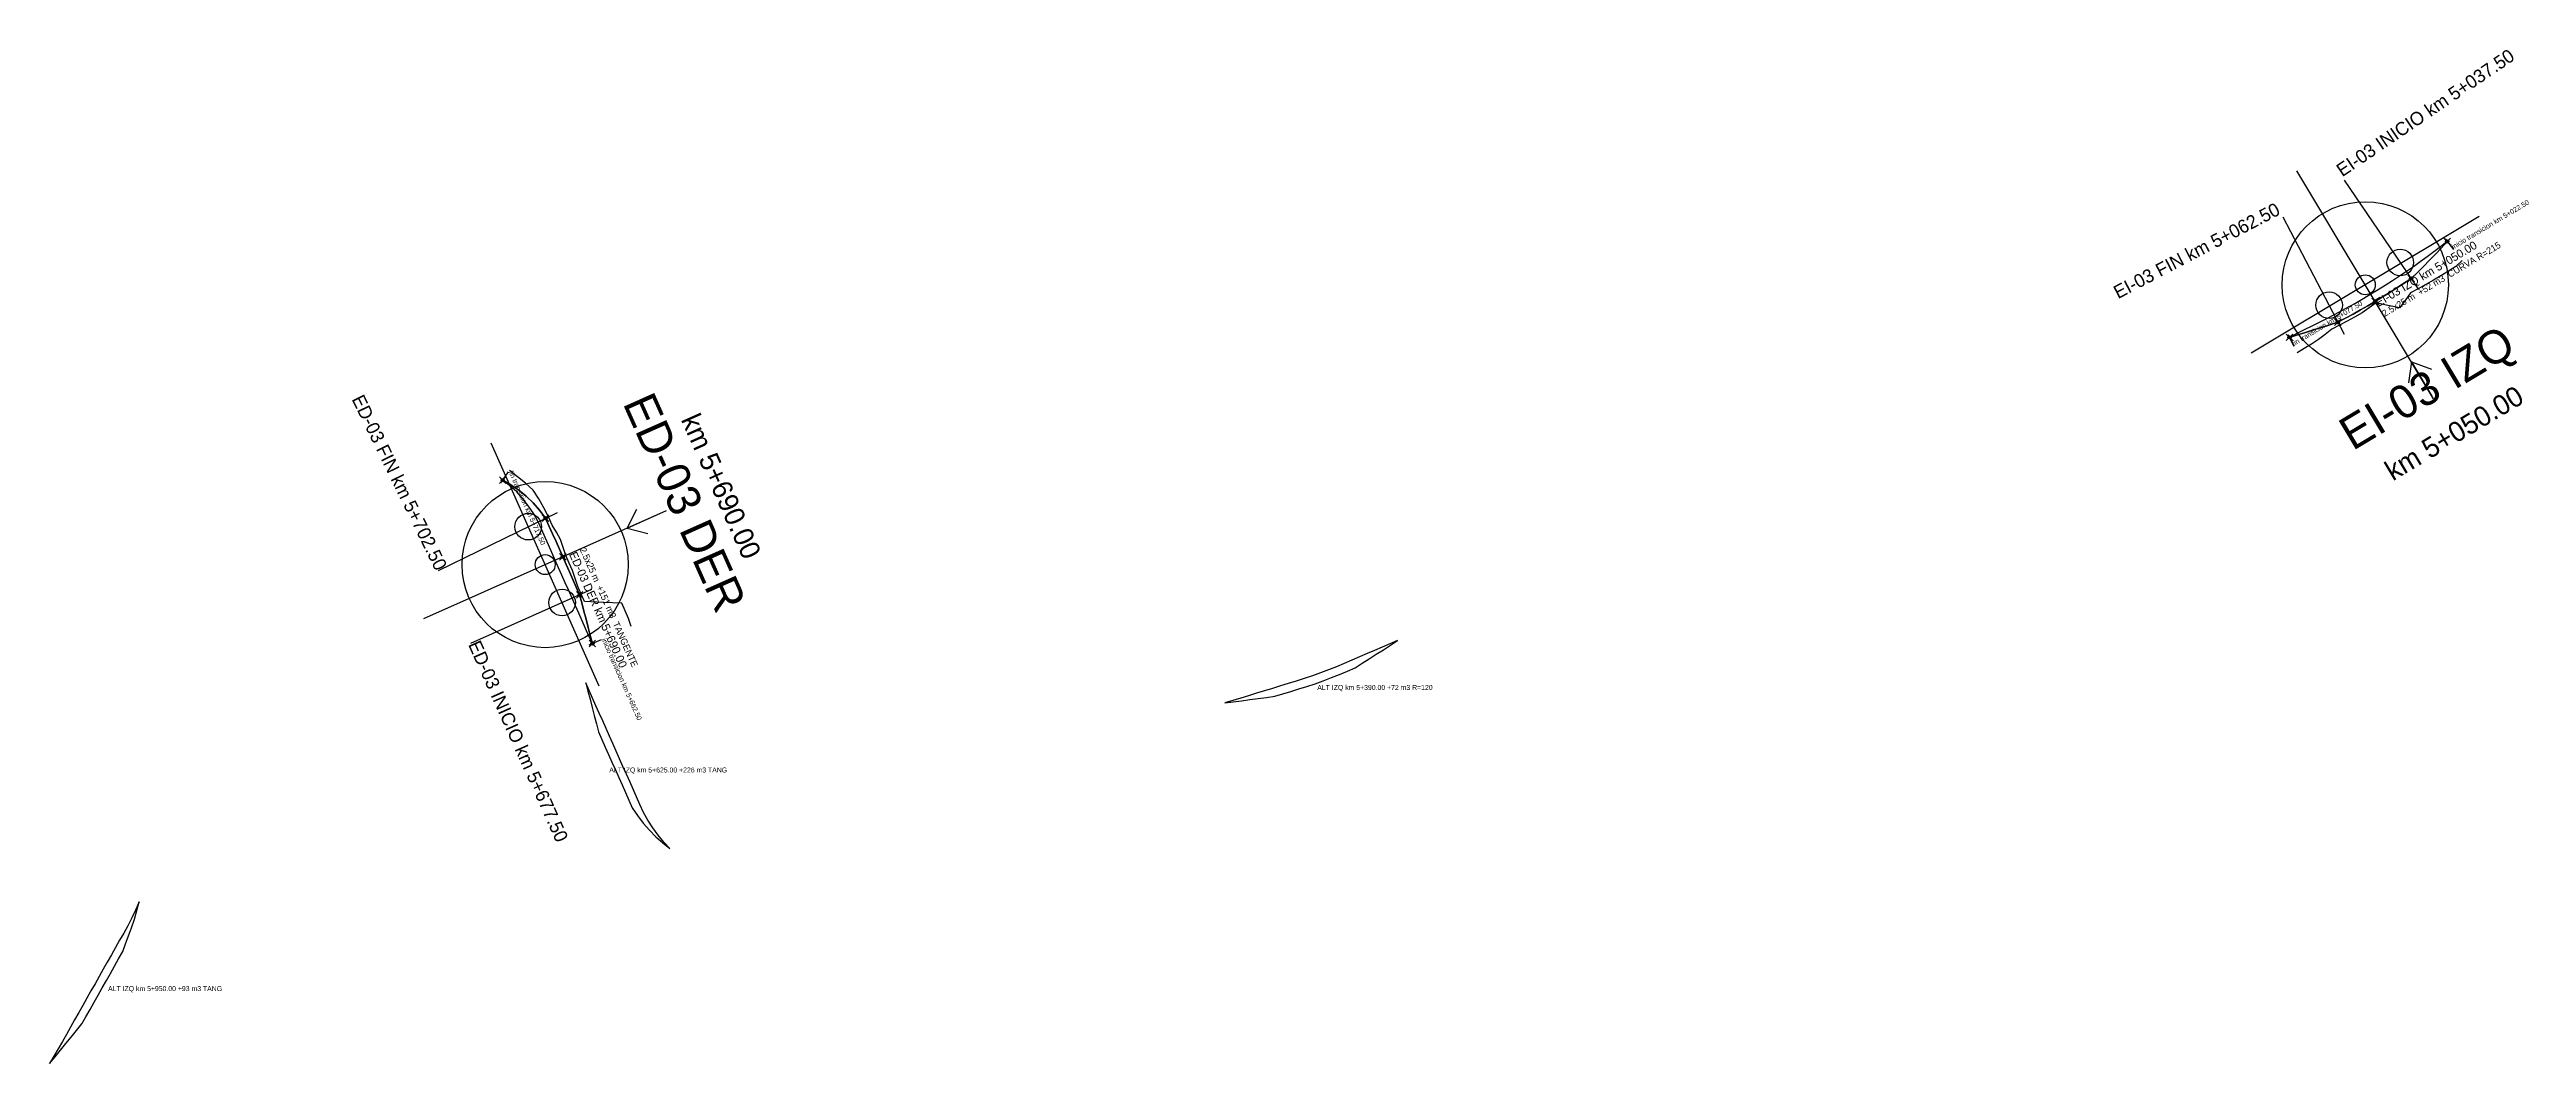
# Model space of a CAD drawing. Extents: x 598026 to 612634, y 9471396 to 9478667.
# Drawn here: x 609064 to 609809, y 9472114 to 9472419 of the extents above; entities that cross this region are included whole.
import ezdxf
from ezdxf.enums import TextEntityAlignment as Align

# ---------------------------------------------------------------- set-up
doc = ezdxf.new("R2010")
doc.units = 0
doc.header["$PDMODE"] = 35
doc.header["$PDSIZE"] = 1
for name, color, linetype in [('ENSANCHE_ALTERNATIVAS', 8, 'CONTINUOUS'), ('ENSANCHE_DER', 5, 'CONTINUOUS'), ('ENSANCHE_DER_BORDE_3D', 5, 'CONTINUOUS'), ('ENSANCHE_DER_MARCA', 5, 'CONTINUOUS'), ('ENSANCHE_DER_PUNTOS', 5, 'CONTINUOUS'), ('ENSANCHE_DER_TALUD', 5, 'CONTINUOUS'), ('ENSANCHE_DER_TEXTO', 5, 'CONTINUOUS'), ('ENSANCHE_IZQ', 1, 'CONTINUOUS'), ('ENSANCHE_IZQ_BORDE_3D', 1, 'CONTINUOUS'), ('ENSANCHE_IZQ_MARCA', 1, 'CONTINUOUS'), ('ENSANCHE_IZQ_PUNTOS', 1, 'CONTINUOUS'), ('ENSANCHE_IZQ_TALUD', 1, 'CONTINUOUS'), ('ENSANCHE_IZQ_TEXTO', 1, 'CONTINUOUS')]:
    doc.layers.add(name, color=color, linetype=linetype)

msp = doc.modelspace()

# ---------------------------------------------------------------- texts
at = {"layer": 'ENSANCHE_ALTERNATIVAS'}
for s, p in [('ALT IZQ km 5+390.00 +72 m3 R=120', (609445.0312, 9472225.9216)), ('ALT IZQ km 5+625.00 +226 m3 TANG', (609231.9698, 9472201.0865)), ('ALT IZQ km 5+950.00 +93 m3 TANG', (609081.1309, 9472135.3093))]:
    msp.add_text(s, height=1.5, dxfattribs=at).set_placement(p)
at = {"layer": 'ENSANCHE_DER_MARCA'}
msp.add_text('ED-03 FIN km 5+702.50', height=4, rotation=-64.0218, dxfattribs=at).set_placement((609179.7024, 9472261.4768), align=Align.RIGHT)
for s, height, p in [('ED-03 DER', 10, (609250.1271, 9472280.3125)), ('km 5+690.00', 6, (609262.9177, 9472286.0045))]:
    msp.add_text(s, height=height, rotation=-66.0102, dxfattribs=at).set_placement(p, align=Align.CENTER)
msp.add_text('ED-03 INICIO km 5+677.50', height=4, rotation=-66.0102, dxfattribs=at).set_placement((609189.4287, 9472239.619))
at = {"layer": 'ENSANCHE_DER_TEXTO'}
for s, height, p in [('fin transicion km 5+717.50', 1.5, (609201.6157, 9472291.5135)), ('ED-03 DER km 5+690.00', 2.5, (609219.7949, 9472266.8143)), ('2.5x25 m  +151 m3  TANGENTE', 2, (609222.9926, 9472268.2373)), ('inicio transicion km 5+662.50', 1.5, (609229.6053, 9472241.0799))]:
    msp.add_text(s, height=height, rotation=-66.0102, dxfattribs=at).set_placement(p)
at = {"layer": 'ENSANCHE_IZQ_MARCA'}
msp.add_text('EI-03 INICIO km 5+037.50', height=4, rotation=34.2565, dxfattribs=at).set_placement((609753.4971, 9472380.1832))
msp.add_text('EI-03 FIN km 5+062.50', height=4, rotation=27.5942, dxfattribs=at).set_placement((609735.1537, 9472369.1939), align=Align.RIGHT)
for s, height, p in [('EI-03 IZQ', 10, (609781.4874, 9472312.6575)), ('km 5+050.00', 6, (609788.6823, 9472300.6477))]:
    msp.add_text(s, height=height, rotation=30.9253, dxfattribs=at).set_placement(p, align=Align.CENTER)
at = {"layer": 'ENSANCHE_IZQ_TEXTO'}
for s, height, p in [('inicio transicion km 5+022.50', 1.5, (609786.9409, 9472358.4825)), ('EI-03 IZQ km 5+050.00', 2.5, (609764.4252, 9472341.1377)), ('2.5x25 m  +52 m3  CURVA R=215', 2, (609766.224, 9472338.1353)), ('fin transicion km 5+077.50', 1.5, (609738.925, 9472329.3492))]:
    msp.add_text(s, height=height, rotation=30.9253, dxfattribs=at).set_placement(p)

# ---------------------------------------------------------------- linework, layer by layer
at = {"layer": 'ENSANCHE_ALTERNATIVAS'}
for points in [[(609469.1925, 9472240.7751), (609466.8935, 9472239.793), (609464.5945, 9472238.811), (609462.2954, 9472237.829), (609459.9964, 9472236.8469), (609457.6973, 9472235.8649), (609455.3983, 9472234.8829), (609453.0992, 9472233.9008), (609450.7691, 9472232.9116), (609448.3872, 9472231.9499), (609445.9858, 9472231.038), (609443.5659, 9472230.1763), (609441.1287, 9472229.3653), (609438.7019, 9472228.6091), (609436.3123, 9472227.8747), (609433.9226, 9472227.1403), (609431.5329, 9472226.4059), (609429.1432, 9472225.6715), (609426.7535, 9472224.9371), (609424.3638, 9472224.2027), (609421.9741, 9472223.4683), (609419.5844, 9472222.7338), (609417.1947, 9472221.9994), (609417.1947, 9472221.9994), (609419.7068, 9472222.3356), (609422.2189, 9472222.6717), (609424.731, 9472223.0078), (609427.2431, 9472223.344), (609429.7552, 9472223.6801), (609432.2673, 9472224.0162), (609434.657, 9472224.7506), (609437.0467, 9472225.485), (609439.4364, 9472226.2195), (609441.8933, 9472226.9851), (609444.38, 9472227.8126), (609446.8489, 9472228.6917), (609449.299, 9472229.6221), (609451.7292, 9472230.6033), (609454.0813, 9472231.6018), (609456.3803, 9472232.5838), (609458.5157, 9472233.949), (609460.6511, 9472235.3142), (609462.7864, 9472236.6795), (609464.9218, 9472238.0447), (609467.0572, 9472239.4099), (609469.1925, 9472240.7751)], [(609250.2182, 9472178.1703), (609248.3686, 9472180.1453), (609246.646, 9472182.232), (609245.0572, 9472184.4221), (609243.6082, 9472186.7073), (609242.3047, 9472189.0785), (609241.1632, 9472191.4959), (609240.1468, 9472193.7799), (609239.1304, 9472196.064), (609238.1139, 9472198.348), (609237.0975, 9472200.6321), (609236.0811, 9472202.9161), (609235.0646, 9472205.2002), (609234.0482, 9472207.4842), (609233.0318, 9472209.7683), (609232.0153, 9472212.0523), (609230.9989, 9472214.3364), (609229.9825, 9472216.6204), (609228.966, 9472218.9044), (609227.9496, 9472221.1885), (609226.9332, 9472223.4725), (609225.9167, 9472225.7566), (609224.9003, 9472228.0406), (609224.9003, 9472228.0406), (609225.5361, 9472225.5872), (609226.1718, 9472223.1337), (609226.8076, 9472220.6803), (609227.4433, 9472218.2268), (609228.0791, 9472215.7734), (609228.7149, 9472213.3199), (609229.7313, 9472211.0359), (609230.7477, 9472208.7518), (609231.7642, 9472206.4678), (609232.7806, 9472204.1837), (609233.797, 9472201.8997), (609234.8135, 9472199.6156), (609235.8299, 9472197.3316), (609236.8463, 9472195.0476), (609237.8628, 9472192.7635), (609238.8792, 9472190.4795), (609240.4486, 9472188.1324), (609242.1734, 9472185.8592), (609244.0229, 9472183.7201), (609245.9871, 9472181.7218), (609248.0557, 9472179.8701), (609250.2182, 9472178.1703)], [(609090.444, 9472162.1199), (609089.419, 9472159.69), (609088.2936, 9472157.3048), (609087.0699, 9472154.9686), (609085.825, 9472152.7582), (609084.5948, 9472150.5819), (609083.3646, 9472148.4055), (609082.1343, 9472146.2291), (609080.9041, 9472144.0528), (609079.6739, 9472141.8764), (609078.4437, 9472139.7001), (609077.2134, 9472137.5237), (609075.9832, 9472135.3473), (609074.753, 9472133.171), (609073.5227, 9472130.9946), (609072.2925, 9472128.8183), (609071.0623, 9472126.6419), (609069.8321, 9472124.4656), (609068.6018, 9472122.2892), (609067.3716, 9472120.1128), (609066.1291, 9472117.9205), (609064.8399, 9472115.7146), (609063.5142, 9472113.5305), (609063.5142, 9472113.5305), (609065.1979, 9472115.5014), (609066.8521, 9472117.506), (609068.4598, 9472119.4977), (609070.0527, 9472121.469), (609071.6457, 9472123.4404), (609073.2386, 9472125.4117), (609074.4689, 9472127.588), (609075.6991, 9472129.7644), (609076.9293, 9472131.9408), (609078.1596, 9472134.1171), (609079.3898, 9472136.2935), (609080.62, 9472138.4698), (609081.8502, 9472140.6462), (609083.0805, 9472142.8226), (609084.3107, 9472144.9989), (609085.5409, 9472147.1753), (609086.4084, 9472149.5567), (609087.2759, 9472151.9381), (609088.1649, 9472154.3656), (609089.0397, 9472156.9336), (609089.7994, 9472159.5201), (609090.444, 9472162.1199)]]:
    msp.add_lwpolyline(points, close=True, dxfattribs=at)
at = {"layer": 'ENSANCHE_DER'}
msp.add_lwpolyline([(609226.8644, 9472239.8602), (609225.848, 9472242.1442), (609224.8316, 9472244.4283), (609223.8151, 9472246.7123), (609222.7987, 9472248.9964), (609221.7823, 9472251.2804), (609220.7658, 9472253.5645), (609219.7494, 9472255.8485), (609218.733, 9472258.1325), (609217.7165, 9472260.4166), (609216.7001, 9472262.7006), (609215.6837, 9472264.9847), (609214.6672, 9472267.2687), (609213.6508, 9472269.5528), (609212.6344, 9472271.8368), (609211.6179, 9472274.1209), (609210.5367, 9472276.5012), (609209.2187, 9472278.9423), (609207.7021, 9472281.2652), (609205.9974, 9472283.4539), (609204.1164, 9472285.493), (609202.0722, 9472287.3685), (609199.879, 9472289.0673), (609199.879, 9472289.0673), (609202.3409, 9472287.687), (609204.7049, 9472286.083), (609206.9507, 9472284.2624), (609209.0585, 9472282.2337), (609211.0091, 9472280.0076), (609212.7841, 9472277.5963), (609213.902, 9472275.1373), (609214.9184, 9472272.8533), (609215.9348, 9472270.5692), (609216.9513, 9472268.2852), (609217.9677, 9472266.0011), (609218.9841, 9472263.7171), (609220.0006, 9472261.433), (609221.017, 9472259.149), (609222.0334, 9472256.8649), (609223.0499, 9472254.5809), (609223.6856, 9472252.1274), (609224.3214, 9472249.674), (609224.9572, 9472247.2205), (609225.5929, 9472244.7671), (609226.2287, 9472242.3136), (609226.8644, 9472239.8602)], close=True, dxfattribs=at)
at = {"layer": 'ENSANCHE_DER_BORDE_3D'}
msp.add_polyline3d([(609226.8644, 9472239.8602, 1187.7866), (609226.2287, 9472242.3136, 1187.6357), (609225.5929, 9472244.7671, 1187.4849), (609224.9572, 9472247.2205, 1187.3341), (609224.3214, 9472249.674, 1187.1833), (609223.6856, 9472252.1274, 1187.0324), (609223.0499, 9472254.5809, 1186.8816), (609222.0334, 9472256.8649, 1186.7391), (609221.017, 9472259.149, 1186.5966), (609220.0006, 9472261.433, 1186.4541), (609218.9841, 9472263.7171, 1186.3116), (609217.9677, 9472266.0011, 1186.1691), (609216.9513, 9472268.2852, 1186.0266), (609215.9348, 9472270.5692, 1185.8841), (609214.9184, 9472272.8533, 1185.7417), (609213.902, 9472275.1373, 1185.5992), (609212.7841, 9472277.5963, 1185.4567), (609211.0091, 9472280.0076, 1185.3225), (609209.0585, 9472282.2337, 1185.1883), (609206.9507, 9472284.2624, 1185.0542), (609204.7049, 9472286.083, 1184.92), (609202.3409, 9472287.687, 1184.7859), (609199.879, 9472289.0673, 1184.6517)], dxfattribs=at)
at = {"layer": 'ENSANCHE_DER_MARCA'}
for p, q in [((609228.9317, 9472227.0983), (609196.4058, 9472300.1877)), ((609199.3001, 9472288.252), (609201.6157, 9472291.5135)), ((609176.124, 9472247.3801), (609249.2134, 9472279.9059)), ((609180.6013, 9472261.9148), (609216.38, 9472279.3484)), ((609237.3364, 9472274.6205), (609240.2782, 9472280.3078)), ((609237.3364, 9472274.6205), (609248.2998, 9472279.4994)), ((609237.3364, 9472274.6205), (609243.5308, 9472272.9989)), ((609190.3424, 9472240.0256), (609226.7044, 9472256.2072)), ((609225.9508, 9472239.4536), (609229.6053, 9472241.0799))]:
    msp.add_line(p, q, dxfattribs=at)
for centre, radius in [((609212.6687, 9472263.643), 25), ((609207.5701, 9472275.0557), 4), ((609212.6687, 9472263.643), 3), ((609217.7509, 9472252.2228), 4)]:
    msp.add_circle(centre, radius, dxfattribs=at)
at = {"layer": 'ENSANCHE_DER_PUNTOS'}
for p in [(609199.879, 9472289.0673, 1184.6517), (609212.7841, 9472277.5963, 1185.4567), (609217.9677, 9472266.0011, 1186.1691), (609223.0499, 9472254.5809, 1186.8816), (609226.8644, 9472239.8602, 1187.7866)]:
    msp.add_point(p, dxfattribs=at)
at = {"layer": 'ENSANCHE_DER_TALUD'}
msp.add_lwpolyline([(609238.5131, 9472245.044), (609237.725, 9472247.4297), (609236.7086, 9472249.7137), (609235.6922, 9472251.9978), (609230.1076, 9472252.249), (609224.5231, 9472252.5001), (609223.5067, 9472254.7842), (609222.4903, 9472257.0682), (609221.7022, 9472259.4539), (609220.9142, 9472261.8396), (609219.8978, 9472264.1236), (609218.8813, 9472266.4077), (609218.0933, 9472268.7934), (609217.3053, 9472271.1791), (609216.0604, 9472273.3615), (609214.8156, 9472275.5439), (609213.6831, 9472278.0343), (609212.2265, 9472280.732), (609210.754, 9472283.4443), (609209.0479, 9472286.0411), (609206.7645, 9472288.1482), (609204.3289, 9472290.0438), (609201.9052, 9472291.9212)], dxfattribs=at)
at = {"layer": 'ENSANCHE_IZQ'}
msp.add_lwpolyline([(609785.0835, 9472360.8384), (609783.0811, 9472359.2784), (609781.0607, 9472357.7418), (609779.0225, 9472356.2287), (609776.9669, 9472354.7395), (609774.8941, 9472353.2743), (609772.8045, 9472351.8333), (609770.6982, 9472350.4167), (609768.5756, 9472349.0247), (609766.4369, 9472347.6574), (609764.2825, 9472346.3151), (609762.1126, 9472344.998), (609759.9276, 9472343.7061), (609757.7276, 9472342.4398), (609755.5131, 9472341.1991), (609753.2844, 9472339.9843), (609751.0416, 9472338.7955), (609748.7852, 9472337.6328), (609746.5309, 9472336.5013), (609744.2943, 9472335.3842), (609742.0577, 9472334.2672), (609739.8212, 9472333.1502), (609737.5846, 9472332.0331), (609737.5846, 9472332.0331), (609740.0073, 9472332.7774), (609742.4301, 9472333.5217), (609744.8528, 9472334.2659), (609747.2755, 9472335.0102), (609749.7287, 9472335.7753), (609752.1996, 9472336.5798), (609754.4681, 9472337.7823), (609756.7224, 9472339.011), (609758.9622, 9472340.2659), (609761.1873, 9472341.5468), (609763.3974, 9472342.8534), (609765.5921, 9472344.1856), (609767.7712, 9472345.5433), (609769.9344, 9472346.9262), (609772.0813, 9472348.3342), (609774.2117, 9472349.767), (609776.0868, 9472351.5661), (609777.9369, 9472353.3842), (609779.7618, 9472355.2208), (609781.5613, 9472357.0755), (609783.3353, 9472358.9482), (609785.0835, 9472360.8384)], close=True, dxfattribs=at)
at = {"layer": 'ENSANCHE_IZQ_BORDE_3D'}
msp.add_polyline3d([(609785.0835, 9472360.8384, 1224.7098), (609783.3353, 9472358.9482, 1224.6378), (609781.5613, 9472357.0755, 1224.5685), (609779.7618, 9472355.2208, 1224.5018), (609777.9369, 9472353.3842, 1224.4379), (609776.0868, 9472351.5661, 1224.3766), (609774.2117, 9472349.767, 1224.3166), (609772.0813, 9472348.3342, 1224.2649), (609769.9344, 9472346.9262, 1224.2133), (609767.7712, 9472345.5433, 1224.1616), (609765.5921, 9472344.1856, 1224.1099), (609763.3974, 9472342.8534, 1224.0583), (609761.1873, 9472341.5468, 1224.0066), (609758.9622, 9472340.2659, 1223.955), (609756.7224, 9472339.011, 1223.9033), (609754.4681, 9472337.7823, 1223.8516), (609752.1996, 9472336.5798, 1223.8), (609749.7287, 9472335.7753, 1223.7566), (609747.2755, 9472335.0102, 1223.7133), (609744.8528, 9472334.2659, 1223.67), (609742.4301, 9472333.5217, 1223.6267), (609740.0073, 9472332.7774, 1223.5826), (609737.5846, 9472332.0331, 1223.5347)], dxfattribs=at)
at = {"layer": 'ENSANCHE_IZQ_MARCA'}
for p, q in [((609780.9735, 9472313.5153), (609739.8599, 9472382.1424)), ((609754.06, 9472379.3566), (609776.4633, 9472346.4609)), ((609794.7302, 9472368.3856), (609726.1031, 9472327.272)), ((609735.6169, 9472368.3076), (609754.0525, 9472333.0348)), ((609784.4644, 9472361.6236), (609786.9409, 9472358.4825)), ((609737.1378, 9472332.9278), (609738.925, 9472329.3492)), ((609774.2925, 9472324.6672), (609773.4308, 9472318.3223)), ((609774.2925, 9472324.6672), (609780.4595, 9472314.3732)), ((609774.2925, 9472324.6672), (609780.2935, 9472322.4337))]:
    msp.add_line(p, q, dxfattribs=at)
for centre, radius in [((609760.4167, 9472347.8288), 25), ((609770.9469, 9472354.5608), 4), ((609749.513, 9472341.7201), 4), ((609760.4167, 9472347.8288), 3)]:
    msp.add_circle(centre, radius, dxfattribs=at)
at = {"layer": 'ENSANCHE_IZQ_PUNTOS'}
for p in [(609785.0835, 9472360.8384, 1224.7098), (609763.3974, 9472342.8534, 1224.0583), (609774.2117, 9472349.767, 1224.3166), (609752.1996, 9472336.5798, 1223.8), (609737.5846, 9472332.0331, 1223.5347)]:
    msp.add_point(p, dxfattribs=at)
at = {"layer": 'ENSANCHE_IZQ_TALUD'}
msp.add_lwpolyline([(609789.5723, 9472355.1451), (609787.6559, 9472353.3352), (609785.4159, 9472351.9457), (609783.1622, 9472350.584), (609780.8952, 9472349.2503), (609778.6152, 9472347.9448), (609776.3226, 9472346.6675), (609774.0177, 9472345.4186), (609772.3802, 9472343.1489), (609770.7067, 9472340.8922), (609767.1637, 9472341.6302), (609763.6544, 9472342.4245), (609761.5653, 9472340.8989), (609759.456, 9472339.3964), (609757.206, 9472338.1358), (609754.9415, 9472336.9015), (609752.6628, 9472335.6936), (609750.3702, 9472334.5122), (609748.3181, 9472332.9227), (609746.3049, 9472331.3584), (609744.1801, 9472330.0177), (609742.0552, 9472328.677), (609739.9304, 9472327.3363)], dxfattribs=at)

msp.set_redraw_order([(e.dxf.handle, doc.entitydb.next_handle()) for e in msp.query("TEXT MTEXT ATTDEF DIMENSION ARC_DIMENSION")])  # texts and dimensions are drawn at this point

doc.saveas('drawing.dxf')
